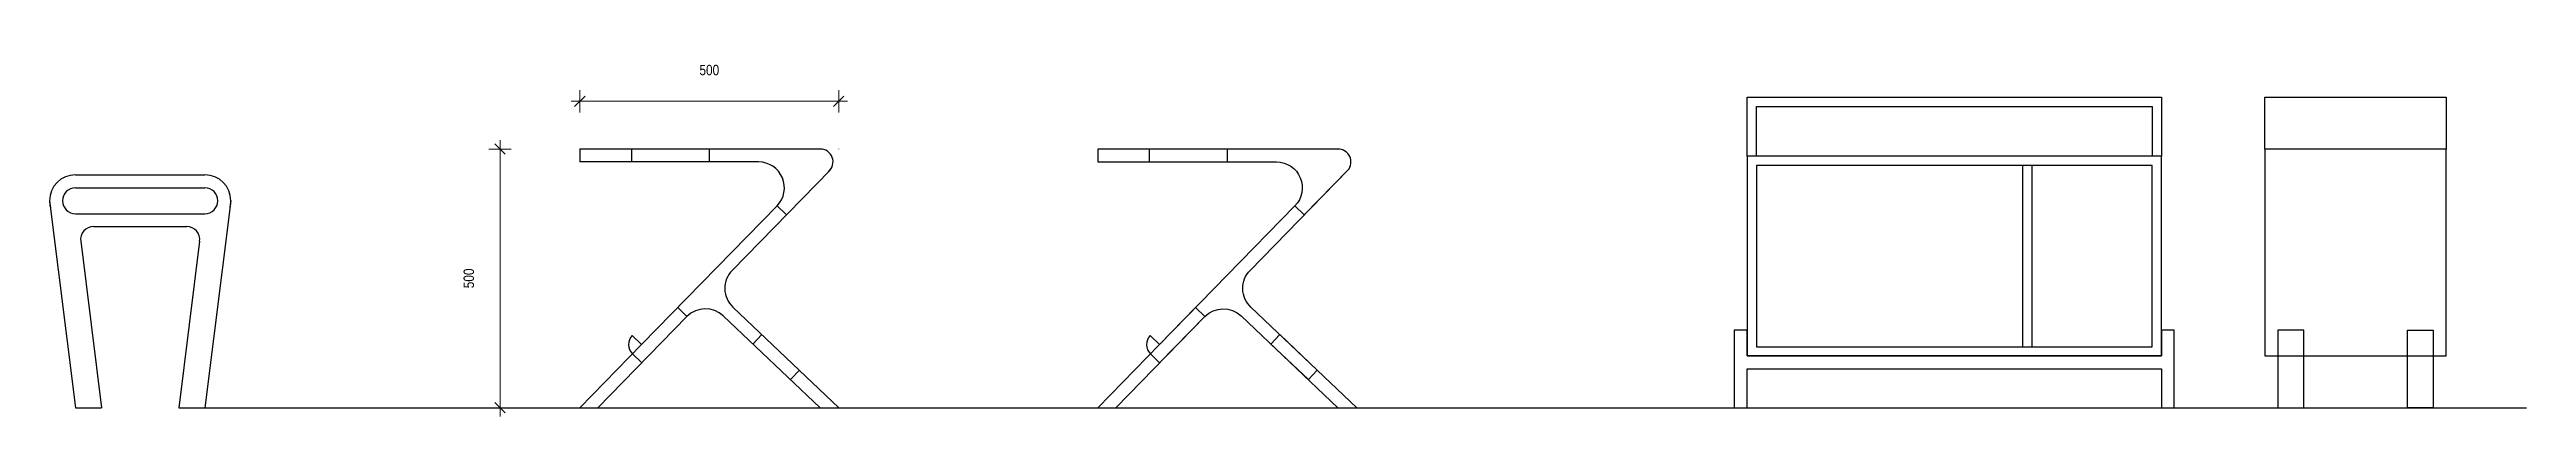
# Model space of a CAD drawing. Header units: millimetres. Extents: x 7085 to 25803, y -5245 to 9436.
# Drawn here: x 17242 to 22024, y 2134 to 2843 of the extents above; entities that cross this region are included whole.
import ezdxf

# ---------------------------------------------------------------- set-up
doc = ezdxf.new("R2010")
doc.units = ezdxf.units.MM
doc.linetypes.add('DOT', pattern=[6.35, 0, -6.35])
doc.layers.add('0.05', color=9, linetype='Continuous', lineweight=5)
doc.styles.add('Dimension', font='ARIALN.TTF')
doc.dimstyles.new('E-E 1-100', dxfattribs={"dimtxt": 2, "dimasz": 1.2, "dimexe": 1, "dimexo": 0, "dimgap": 0.1, "dimtad": 1, "dimdec": 0, "dimlfac": 1000, "dimzin": 0, "dimdsep": 46, "dimtxsty": 'Dimension', "dimblk": 'ARROW2', "dimcen": 1, "dimclrd": 8, "dimclre": 1, "dimclrt": 2, "dimadec": 0, "dimazin": 0, "dimtfac": 1, "dimtdec": 0, "dimtix": 1, "dimtmove": 2, "dimatfit": 3, "dimldrblk": 'AIRROW-ID', "dimfxl": 1, "dimtolj": 1, "dimtzin": 0, "dimlwd": -1, "dimlwe": -1, "dimarcsym": 0})

msp = doc.modelspace()

# ---------------------------------------------------------------- blocks, each defined once
blk = doc.blocks.new('ARROW2')
at = {"color": 1}
for p, q in [((0.85, 0), (-1.31, 0)), ((0, -1.08), (0, 1.08))]:
    blk.add_line(p, q, dxfattribs=at)
at = {"color": 3}
blk.add_line((-0.5, -0.5), (0.5, 0.5), dxfattribs=at)
blk = doc.blocks.new('*D38')
at = {"layer": '0.05', "color": 1, "linetype": 'DOT', "ltscale": 200, "transparency": 16777216}
for p, q in [((18265.5, 2650.6), (18265.5, 2842.9)), ((18765.5, 2650.6), (18765.5, 2842.9))]:
    blk.add_line(p, q, dxfattribs=at)
at = {"layer": '0.05', "color": 8, "ltscale": 200, "transparency": 16777216}
blk.add_line((18285.5, 2742.9), (18745.5, 2742.9), dxfattribs=at)
at = {"layer": 'Defpoints', "color": 0, "ltscale": 200, "transparency": 16777216}
for p in [(18765.5, 2742.9), (18265.5, 2650.6), (18765.5, 2650.6)]:
    blk.add_point(p, dxfattribs=at)
at = {"layer": '0.05', "color": 8, "ltscale": 200, "transparency": 16777216, "xscale": 20, "yscale": 20, "zscale": 20, "rotation": 180}
blk.add_blockref('ARROW2', (18265.5, 2742.9), dxfattribs=at)
at = {"layer": '0.05', "color": 8, "ltscale": 200, "transparency": 16777216, "xscale": 20, "yscale": 20, "zscale": 20}
blk.add_blockref('ARROW2', (18765.5, 2742.9), dxfattribs=at)
at = {"layer": '0.05', "color": 2, "ltscale": 200, "transparency": 16777216, "insert": (18515.5, 2803.1), "char_height": 20, "attachment_point": 5, "style": 'Dimension'}
blk.add_mtext('\\A1;500', dxfattribs=at)
blk = doc.blocks.new('AIRROW-ID')
at = {"color": 8}
blk.add_line((-1.98, 0), (0, 0), dxfattribs=at)
at = {"color": 3}
for q in [(-0.85, 0.85), (-0.85, -0.85)]:
    blk.add_line((0, 0), q, dxfattribs=at)
blk = doc.blocks.new('*D39')
at = {"layer": '0.05', "color": 1, "linetype": 'DOT', "ltscale": 200, "transparency": 16777216}
for p, q in [((18265.5, 2650.6), (18011.5, 2650.6)), ((18265.5, 2150.6), (18011.5, 2150.6))]:
    blk.add_line(p, q, dxfattribs=at)
at = {"layer": '0.05', "color": 8, "ltscale": 200, "transparency": 16777216}
blk.add_line((18111.5, 2630.6), (18111.5, 2170.6), dxfattribs=at)
at = {"layer": 'Defpoints', "color": 0, "ltscale": 200, "transparency": 16777216}
for p in [(18265.5, 2650.6), (18111.5, 2150.6), (18265.5, 2150.6)]:
    blk.add_point(p, dxfattribs=at)
at = {"layer": '0.05', "color": 8, "ltscale": 200, "transparency": 16777216, "xscale": 20, "yscale": 20, "zscale": 20}
for p, rotation in [((18111.5, 2650.6), 90), ((18111.5, 2150.6), 270)]:
    blk.add_blockref('ARROW2', p, dxfattribs=dict(at, rotation=rotation))
at = {"layer": '0.05', "color": 2, "ltscale": 200, "transparency": 16777216, "insert": (18051.2, 2400.6), "char_height": 20, "attachment_point": 5, "rotation": 90, "style": 'Dimension'}
blk.add_mtext('\\A1;500', dxfattribs=at)

# ---------------------------------------------------------------- dimensions: what is measured, and where the dimension line sits
at = {"layer": '0.05', "ltscale": 200}
dim = msp.add_linear_dim(base=(18765.54541, 2742.92968), p1=(18265.54541, 2650.62883), p2=(18765.54541, 2650.62883), dimstyle='E-E 1-100', override={"dimscale": 100, "dimtxt": 0.2, "dimasz": 0.2, "dimgap": 0.5, "dimlfac": 1, "dimlunit": 5}, dxfattribs=at)
dim.commit()
dim.dimension.update_dxf_attribs({"geometry": '*D38', "text_midpoint": (18515.54541, 2803.14114)})
dim = msp.add_linear_dim(base=(18111.45691, 2150.62883), p1=(18265.54541, 2650.62883), p2=(18265.54541, 2150.62883), angle=90, dimstyle='E-E 1-100', override={"dimscale": 100, "dimtxt": 0.2, "dimasz": 0.2, "dimgap": 0.5, "dimlfac": 1, "dimlunit": 5}, dxfattribs=at)
dim.commit()
dim.dimension.update_dxf_attribs({"geometry": '*D39', "text_midpoint": (18051.24545, 2400.62883)})

# ---------------------------------------------------------------- linework, layer by layer
for p, q in [((18729.35836, 2650.62883), (18265.54541, 2650.62883)), ((18265.54541, 2650.62883), (18265.54541, 2625.62883)), ((18365.54541, 2650.62883), (18365.54541, 2625.62883)), ((18515.54541, 2650.62883), (18515.54541, 2625.62883)), ((17291.59591, 2600.62883), (17541.59591, 2600.62883)), ((17291.59591, 2600.62883), (17541.59591, 2600.62883)), ((18610.56215, 2625.62883), (18265.54541, 2625.62883)), ((18559.66146, 2416.1221), (18748.57943, 2609.64288)), ((21051.16759, 2618.62883), (21051.16759, 2268.62883)), ((21069.16759, 2618.62883), (21069.16759, 2268.62883)), ((17241.59591, 2550.62883), (17291.59591, 2150.62883)), ((17291.59591, 2575.62883), (17541.59591, 2575.62883)), ((17591.59591, 2550.62883), (17541.59591, 2150.62883)), ((18384.59143, 2272.57529), (18646.34041, 2540.70154)), ((18646.34041, 2540.70154), (18664.22954, 2523.23789)), ((17291.59591, 2525.62883), (17541.59591, 2525.62883)), ((17326.55458, 2500.62883), (17506.63724, 2500.62883)), ((17301.74763, 2472.52796), (17341.98502, 2150.62883)), ((17531.44419, 2472.52796), (17491.2068, 2150.62883)), ((18472.33515, 2326.66817), (18454.44601, 2344.13182)), ((18765.54541, 2150.62883), (18561.00225, 2344.94484)), ((18300.48283, 2150.62883), (18472.33515, 2326.66817)), ((18729.24774, 2150.62883), (18542.55088, 2327.99085)), ((18265.54541, 2150.62883), (18384.59143, 2272.57529)), ((18384.59143, 2272.57529), (18366.7023, 2290.03894)), ((18385.01691, 2237.22251), (18367.12778, 2254.68616)), ((18599.64934, 2273.74731), (18616.86808, 2291.8723)), ((18672.14929, 2204.87237), (18689.36802, 2222.99735)), ((17291.59591, 2150.62883), (17341.98502, 2150.62883)), ((17491.2068, 2150.62883), (17541.59591, 2150.62883)), ((17541.59591, 2150.62883), (22024.10667, 2150.62883))]:
    msp.add_line(p, q)
for points in [[(20519.16759, 2636.62883), (20519.16759, 2750.62883), (21319.16759, 2750.62883), (21319.16759, 2636.62883)], [(20537.16759, 2636.62883), (20537.16759, 2732.62883), (21301.16759, 2732.62883), (21301.16759, 2636.62883)], [(21519.16759, 2650.62883), (21519.16759, 2750.62883), (21869.16759, 2750.62883), (21869.16759, 2650.62883)], [(20519.16759, 2250.62883), (21319.16759, 2250.62883), (21319.16759, 2636.62883), (20519.16759, 2636.62883), (20519.16759, 2250.62883)], [(21519.16759, 2250.62883), (21869.16759, 2250.62883), (21869.16759, 2650.62883), (21519.16759, 2650.62883), (21519.16759, 2250.62883)]]:
    msp.add_lwpolyline(points)
for points in [[(19365.54541, 2650.62883), (19265.54541, 2650.62883), (19265.54541, 2625.62883), (19365.54541, 2625.62883)], [(20537.16759, 2268.62883), (21301.16759, 2268.62883), (21301.16759, 2618.62883), (20537.16759, 2618.62883)], [(21344.16759, 2300.62883), (21319.16759, 2300.62883), (21319.16759, 2250.62883), (20519.16759, 2250.62883), (20519.16759, 2300.62883), (20494.16759, 2300.62883), (20494.16759, 2150.62883), (20519.16759, 2150.62883), (20519.16759, 2225.62883), (21319.16759, 2225.62883), (21319.16759, 2150.62883), (21344.16759, 2150.62883)], [(21544.16759, 2150.62883), (21594.16759, 2150.62883), (21594.16759, 2300.62883), (21544.16759, 2300.62883)], [(21844.16759, 2150.62883), (21794.16759, 2150.62883), (21794.16759, 2300.62883), (21844.16759, 2300.62883)], [(19616.86808, 2291.8723), (19599.64934, 2273.74731), (19672.14929, 2204.87237), (19689.36802, 2222.99735)]]:
    msp.add_lwpolyline(points, close=True)
for points in [[(19748.57943, 2609.64288, 0.6355373317), (19729.35836, 2650.62883), (19265.54541, 2650.62883), (19265.54541, 2625.62883), (19610.56215, 2625.62883, -0.6638353729), (19646.34041, 2540.70154), (19384.59143, 2272.57529), (19265.54541, 2150.62883), (19300.48283, 2150.62883), (19472.33515, 2326.66817, -0.4102356325), (19542.55088, 2327.99085), (19729.24774, 2150.62883), (19765.54541, 2150.62883), (19561.00225, 2344.94484, -0.418202713), (19559.66146, 2416.1221)], [(19729.35836, 2650.62883), (19515.54541, 2650.62883), (19515.54541, 2625.62883), (19610.56215, 2625.62883, -0.6638353729), (19646.34041, 2540.70154), (19664.22954, 2523.23789), (19748.57943, 2609.64288, 0.6355373317)], [(19472.33515, 2326.66817), (19454.44601, 2344.13182), (19384.59143, 2272.57529), (19366.7023, 2290.03894, 0.4142135624), (19367.12778, 2254.68616), (19385.01691, 2237.22251)]]:
    msp.add_lwpolyline(points, format="xyb", close=True)
for centre, radius, start, end in [((18729.35836, 2625.62883), 25, 311.12901822, 90), ((17291.59591, 2550.62883), 50, 90, 180), ((17291.59591, 2550.62883), 50, 90, 180), ((17541.59591, 2550.62883), 50, 0, 90), ((17541.59591, 2550.62883), 50, 0, 90), ((18610.56215, 2575.62883), 50, 315.689545, 90), ((17291.59591, 2550.62883), 50, 180, 194.2500327), ((17291.59591, 2550.62883), 25, 90, 180), ((17291.59591, 2550.62883), 25, 180, 270), ((17541.59591, 2550.62883), 25, 0, 90), ((17541.59591, 2550.62883), 25, 270, 0), ((17541.59591, 2550.62883), 50, 345.7499673, 0), ((17326.55458, 2475.62883), 25, 90, 187.12501635), ((17506.63724, 2475.62883), 25, 352.87498365, 90), ((18595.43972, 2381.19481), 50, 135.689545, 226.46880071), ((18508.11341, 2291.74088), 50, 46.46880071, 135.689545), ((18384.59143, 2272.57529), 25, 135.689545, 225.689545)]:
    msp.add_arc(centre, radius, start, end)

msp.set_redraw_order([(e.dxf.handle, doc.entitydb.next_handle()) for e in msp.query("TEXT MTEXT ATTDEF DIMENSION ARC_DIMENSION")])  # texts and dimensions are drawn at this point

doc.saveas('drawing.dxf')
